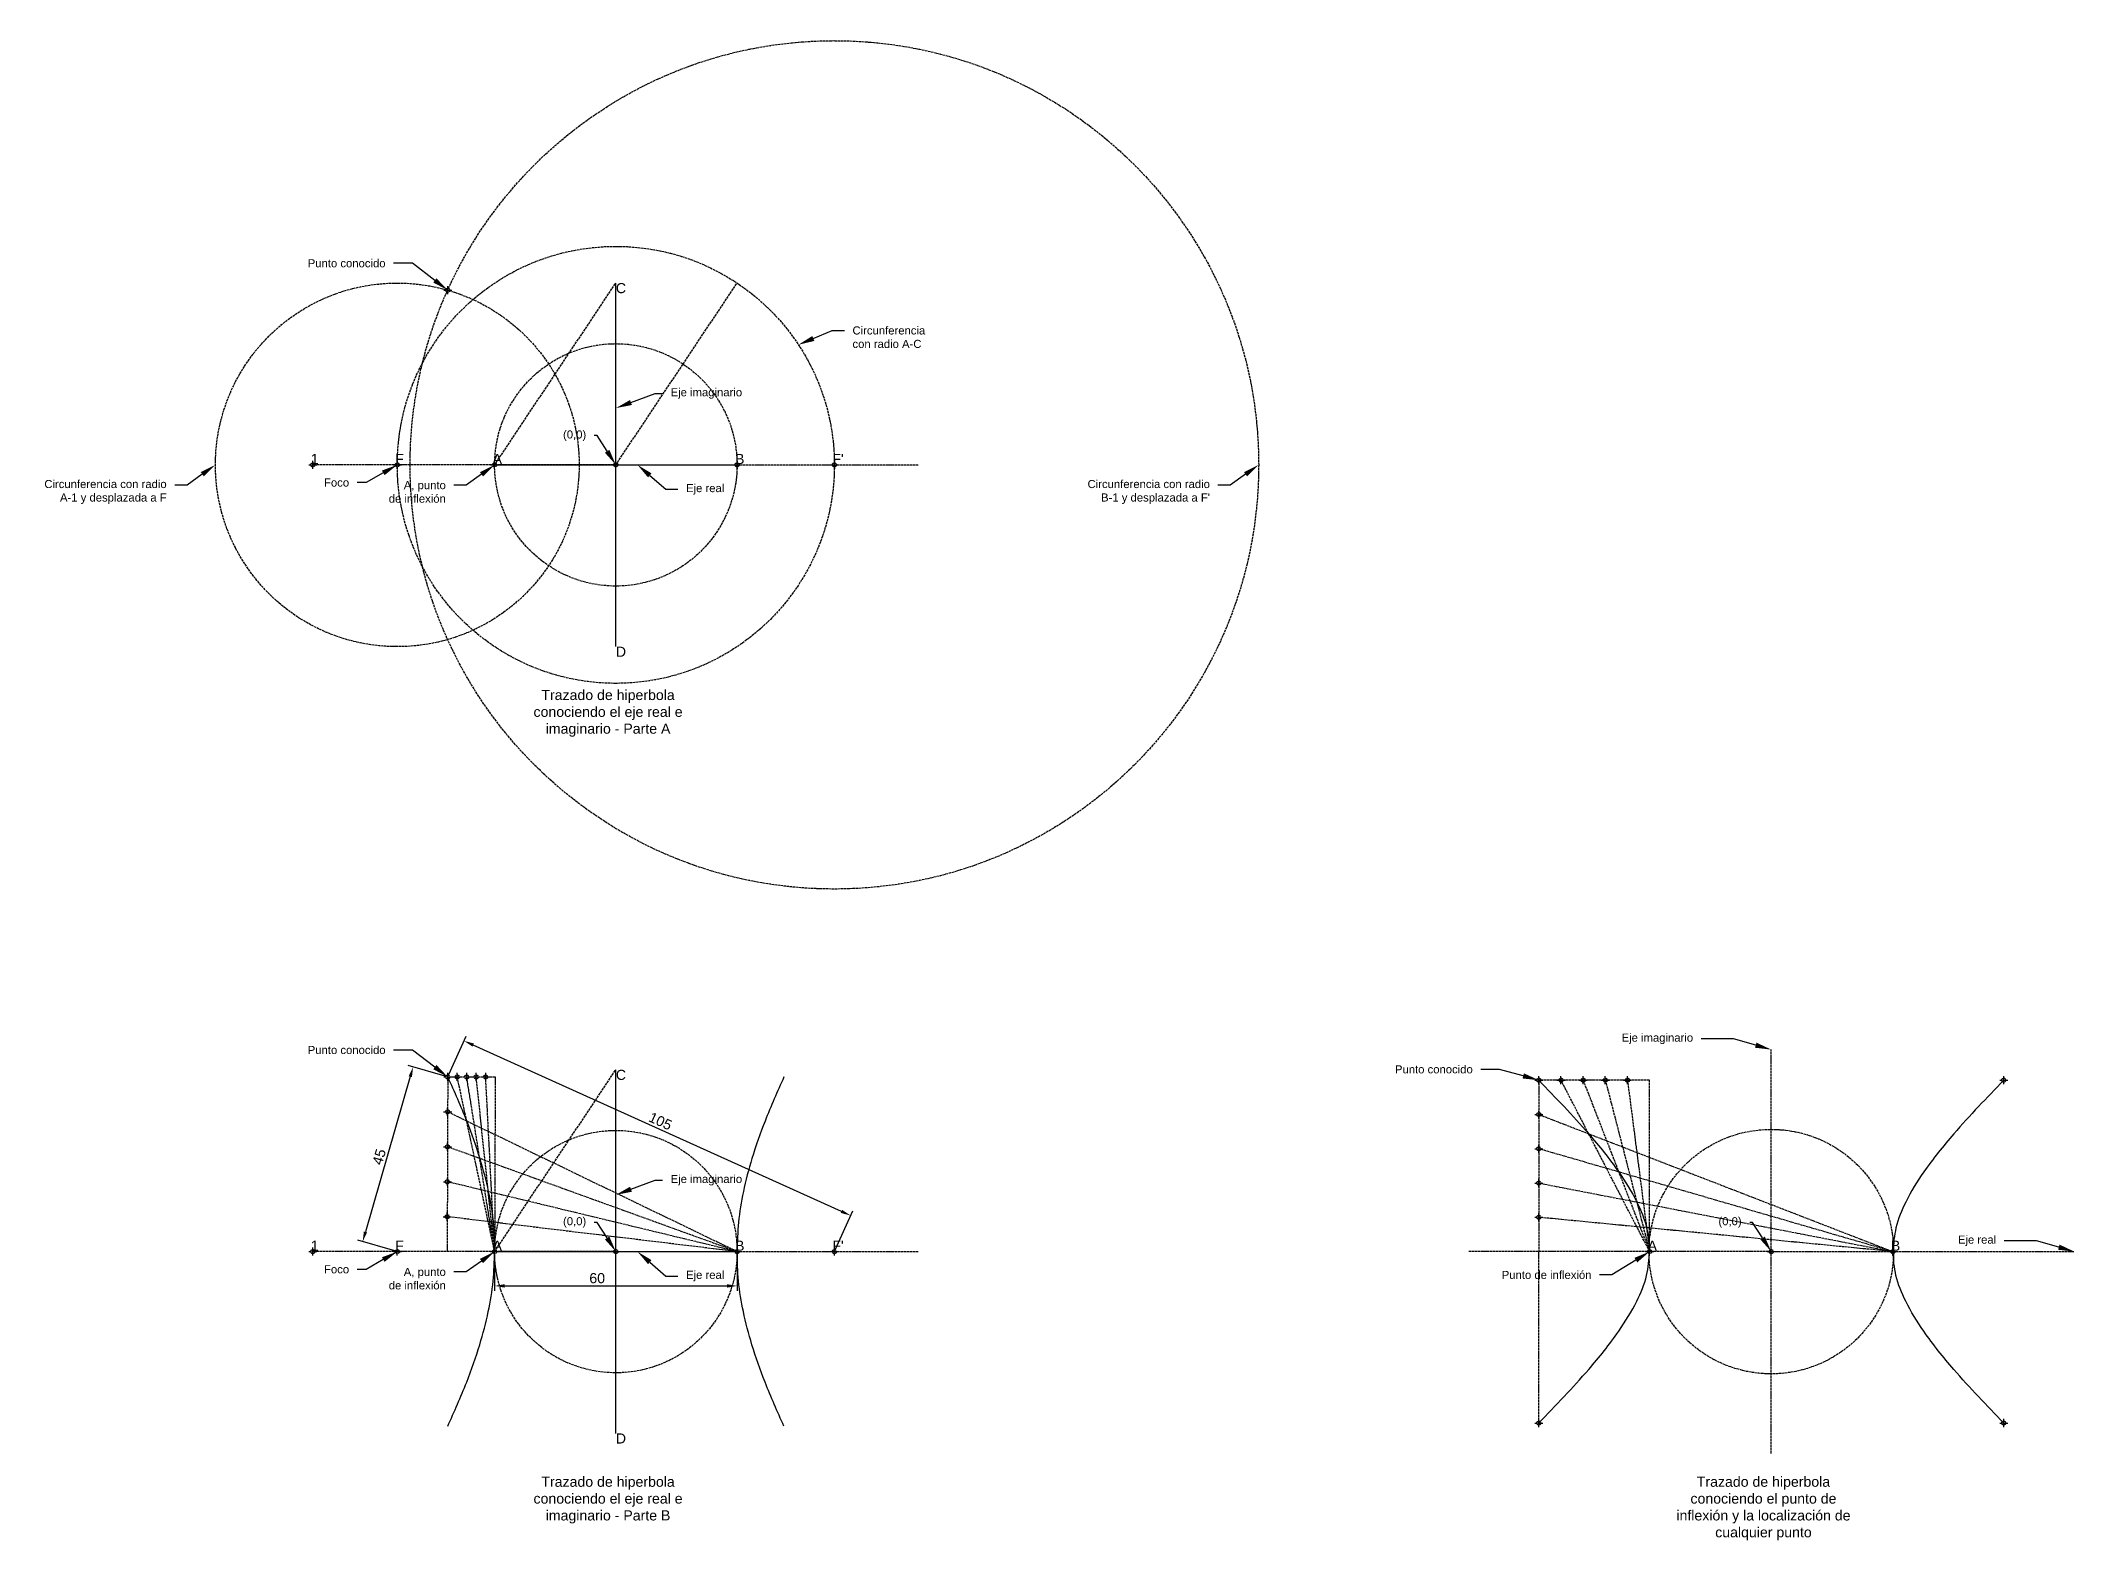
# Model space of a CAD drawing. Header units: millimetres. Extents: x 0 to 1270, y -21 to 350.
# Drawn here: x 766 to 1270, y -21 to 350 of the extents above; entities that cross this region are included whole.
import ezdxf
from ezdxf import colors
from ezdxf.entities.mleader import LeaderData, LeaderLine
from ezdxf.math import Vec2, Vec3

# ---------------------------------------------------------------- set-up
doc = ezdxf.new("R2010")
doc.units = ezdxf.units.MM
doc.header["$LTSCALE"] = 0.05
doc.header["$PDMODE"] = 34
doc.header["$PDSIZE"] = 1
doc.linetypes.add('ACAD_ISO02W100', pattern=[15, 12, -3])
doc.layers.add('0-Dimension', color=92, linetype='Continuous')
doc.layers.add('0-Sketch', color=32, linetype='ACAD_ISO02W100')
doc.layers.add('0-Object', color=7, linetype='Continuous', lineweight=30)
doc.layers.add('0-Text', color=4, linetype='Continuous', lineweight=20)
doc.styles.get("Standard").update_dxf_attribs({"font": 'arial.ttf'})
doc.dimstyles.new('ISO-25', dxfattribs={"dimtxt": 2.5, "dimasz": 2.5, "dimexe": 1.25, "dimexo": 0.625, "dimtad": 1, "dimtxsty": 'Standard', "dimcen": 2.5, "dimadec": 0, "dimazin": 0, "dimtfac": 1, "dimtmove": 0, "dimatfit": 3, "dimfxl": 1, "dimarcsym": 0})

msp = doc.modelspace()

# ---------------------------------------------------------------- texts
at = {"layer": '0-Text', "char_height": 2.5, "attachment_point": 1}
for s, width, insert in [('C', 5.9378, (908.617, 289.737)), ('1', 5.9378, (833.114, 247.444)), ('F', 5.9378, (854.031, 247.444)), ('A', 5.9378, (878.114, 247.444)), ('B', 5.9378, (938.114, 247.444)), ("F'", 5.9378, (962.197, 247.444)), ('D', 5.9378, (908.617, 199.737)), ('\\pxqc;Trazado de hiperbola conociendo el eje real e imaginario - Parte A', 47.8889, (882.744, 189.026)), ('C', 5.9378, (908.617, 95)), ('1', 5.9378, (833.114, 52.708)), ('F', 5.9378, (854.031, 52.708)), ('A', 5.9378, (878.114, 52.708)), ('B', 5.9378, (938.114, 52.708)), ("F'", 5.9378, (962.197, 52.708)), ('A', 5.9378, (1163.942, 52.708)), ('B', 5.9378, (1224.139, 52.708)), ('D', 5.9378, (908.617, 5)), ('\\pxqc;Trazado de hiperbola conociendo el eje real e imaginario - Parte B', 47.8889, (882.744, -5.711)), ('\\pxqc;Trazado de hiperbola conociendo el punto de inflexión y la localización de cualquier punto', 47.8889, (1168.671, -5.711))]:
    msp.add_mtext_dynamic_manual_height_columns(s, width=width, gutter_width=12.5, heights=[0], dxfattribs=dict(at, insert=insert))

# ---------------------------------------------------------------- blocks, each defined once
blk = doc.blocks.new('*D38')
at = {"layer": '0-Dimension', "color": 0, "lineweight": -2, "transparency": 16777216}
for p, q in [((878.62, 49.37), (878.62, 40.26)), ((938.62, 49.37), (938.62, 40.26)), ((881.12, 41.51), (936.12, 41.51))]:
    blk.add_line(p, q, dxfattribs=at)
at = {"layer": '0-Dimension', "color": 0, "transparency": 16777216}
for points in [[(881.12, 41.93), (881.12, 41.09), (878.62, 41.51)], [(936.12, 41.93), (936.12, 41.09), (938.62, 41.51)]]:
    blk.add_solid(points, dxfattribs=at)
at = {"layer": 'Defpoints', "color": 0, "transparency": 16777216}
for p in [(878.62, 50), (938.62, 50), (938.62, 41.51)]:
    blk.add_point(p, dxfattribs=at)
at = {"layer": '0-Dimension', "color": 0, "transparency": 16777216, "insert": (904, 43.41), "char_height": 2.5, "attachment_point": 5}
blk.add_mtext('60', dxfattribs=at)
blk = doc.blocks.new('*D39')
at = {"layer": '0-Dimension', "color": 0, "lineweight": -2, "transparency": 16777216}
for p, q in [((867.27, 93.8), (871.56, 103.3)), ((964.45, 59.95), (873.33, 101.13)), ((962.96, 50.57), (967.25, 60.06))]:
    blk.add_line(p, q, dxfattribs=at)
at = {"layer": '0-Dimension', "color": 0, "transparency": 16777216}
for points in [[(873.5, 101.51), (873.15, 100.75), (871.05, 102.16)], [(964.63, 60.33), (964.28, 59.57), (966.73, 58.92)]]:
    blk.add_solid(points, dxfattribs=at)
at = {"layer": 'Defpoints', "color": 0, "transparency": 16777216}
for p in [(871.05, 102.16), (867.01, 93.23), (962.7, 50)]:
    blk.add_point(p, dxfattribs=at)
at = {"layer": '0-Dimension', "color": 0, "transparency": 16777216, "insert": (919.65, 82.28), "char_height": 2.5, "attachment_point": 5, "rotation": 335.6847}
blk.add_mtext('105', dxfattribs=at)
blk = doc.blocks.new('*D40')
at = {"layer": '0-Dimension', "color": 0, "lineweight": -2, "transparency": 16777216}
for p, q in [((866.41, 93.41), (857.24, 96.06)), ((857.75, 93.31), (846.66, 54.88)), ((853.93, 50.17), (844.76, 52.82))]:
    blk.add_line(p, q, dxfattribs=at)
at = {"layer": '0-Dimension', "color": 0, "transparency": 16777216}
for points in [[(857.35, 93.42), (858.15, 93.19), (858.45, 95.71)], [(846.26, 54.99), (847.06, 54.76), (845.96, 52.47)]]:
    blk.add_solid(points, dxfattribs=at)
at = {"layer": 'Defpoints', "color": 0, "transparency": 16777216}
for p in [(867.01, 93.23), (845.96, 52.47), (854.53, 50)]:
    blk.add_point(p, dxfattribs=at)
at = {"layer": '0-Dimension', "color": 0, "transparency": 16777216, "insert": (850.05, 73.45), "char_height": 2.5, "attachment_point": 5, "rotation": 73.8979}
blk.add_mtext('45', dxfattribs=at)

# ---------------------------------------------------------------- dimensions: what is measured, and where the dimension line sits
at = {"layer": '0-Dimension'}
for base, p1, p2, angle, picture, middle in [((871.047, 102.159), (962.7, 50), (867.015, 93.235), 155.68468, '*D39', (918.867, 80.552)), ((845.964, 52.474), (867.015, 93.235), (854.534, 50), 253.89789, '*D40', (851.869, 72.926))]:
    dim = msp.add_linear_dim(base=base, p1=p1, p2=p2, angle=angle, dimstyle='ISO-25', dxfattribs=at)
    dim.commit()
    dim.dimension.update_dxf_attribs({"geometry": picture, "text_midpoint": middle, "dimtype": 161})
dim = msp.add_linear_dim(base=(938.617, 41.511), p1=(878.617, 50), p2=(938.617, 50), dimstyle='ISO-25', dxfattribs=at)
dim.commit()
dim.dimension.update_dxf_attribs({"geometry": '*D38', "text_midpoint": (904.005, 41.511), "dimtype": 160})

# ---------------------------------------------------------------- linework, layer by layer
at = {"layer": '0-Object'}
for p, q in [((908.617, 199.737), (908.617, 289.737)), ((878.617, 244.737), (938.617, 244.737)), ((908.617, 5), (908.617, 95)), ((878.617, 50), (938.617, 50))]:
    msp.add_line(p, q, dxfattribs=at)
for points in [[(867.015, 93.235), (871.701, 82.311), (874.935, 73.054), (877.051, 64.852), (878.245, 57.279), (878.617, 50)], [(950.22, 93.235), (945.533, 82.311), (942.3, 73.054), (940.183, 64.852), (938.989, 57.279), (938.617, 50)], [(1137.018, 92.431), (1149.365, 79.162), (1156.8, 69.711), (1161.271, 62.275), (1163.682, 55.904), (1164.445, 50)], [(1252.069, 92.431), (1239.722, 79.162), (1232.287, 69.711), (1227.816, 62.275), (1225.405, 55.904), (1224.642, 50)], [(867.015, 6.765), (871.701, 17.689), (874.935, 26.946), (877.051, 35.148), (878.245, 42.721), (878.617, 50)], [(950.22, 6.765), (945.533, 17.689), (942.3, 26.946), (940.183, 35.148), (938.989, 42.721), (938.617, 50)], [(1137.018, 7.569), (1149.365, 20.838), (1156.8, 30.289), (1161.271, 37.725), (1163.682, 44.096), (1164.445, 50)], [(1252.069, 7.569), (1239.722, 20.838), (1232.287, 30.289), (1227.816, 37.725), (1225.405, 44.096), (1224.642, 50)]]:
    msp.add_spline(points, degree=3, dxfattribs=at)
at = {"layer": '0-Sketch'}
for p, q in [((878.617, 244.737), (908.617, 289.737)), ((908.617, 244.737), (938.617, 289.737)), ((908.617, 244.737), (833.617, 244.737)), ((908.617, 244.737), (983.617, 244.737)), ((1194.544, 50), (1194.544, 100)), ((867.015, 93.235), (866.876, 50)), ((867.015, 93.235), (878.755, 93.235)), ((878.617, 50), (869.363, 93.235)), ((878.617, 50), (871.711, 93.235)), ((878.617, 50), (874.059, 93.235)), ((878.617, 50), (876.407, 93.235)), ((878.617, 50), (908.617, 95)), ((878.755, 93.235), (878.617, 50)), ((1137.018, 92.431), (1137.018, 50)), ((1164.445, 92.431), (1137.018, 92.431)), ((1164.445, 50), (1142.503, 92.431)), ((1147.989, 92.431), (1164.445, 50)), ((1153.474, 92.431), (1164.445, 50)), ((1158.96, 92.431), (1164.445, 50)), ((1164.445, 50), (1164.445, 92.431)), ((938.617, 50), (866.987, 84.588)), ((1137.018, 83.945), (1224.642, 50)), ((938.617, 50), (866.959, 75.941)), ((1224.642, 50), (1137.018, 75.459)), ((938.617, 50), (866.932, 67.294)), ((1137.018, 66.972), (1224.642, 50)), ((938.617, 50), (866.904, 58.647)), ((1224.642, 50), (1137.018, 58.486)), ((908.617, 50), (833.617, 50)), ((908.617, 50), (983.617, 50)), ((1194.544, 50), (1119.544, 50)), ((1137.018, 7.569), (1137.018, 50)), ((1194.544, 0), (1194.544, 50)), ((1194.544, 50), (1269.544, 50))]:
    msp.add_line(p, q, dxfattribs=at)
for centre, radius in [((962.7, 244.737), 105), ((908.617, 244.737), 54.083), ((854.534, 244.737), 45), ((908.617, 244.737), 30), ((908.617, 50), 30), ((1194.544, 50), 30.258)]:
    msp.add_circle(centre, radius, dxfattribs=at)
for p in [(867.015, 287.971), (833.617, 244.737), (854.534, 244.737), (878.617, 244.737), (908.617, 244.737), (938.617, 244.737), (962.7, 244.737), (867.015, 93.235), (869.363, 93.235), (871.711, 93.235), (874.059, 93.235), (876.407, 93.235), (1137.018, 92.431), (1142.503, 92.431), (1147.989, 92.431), (1153.474, 92.431), (1158.96, 92.431), (1252.069, 92.431), (866.987, 84.588), (1137.018, 83.945), (866.959, 75.941), (1137.018, 75.459), (866.932, 67.294), (1137.018, 66.972), (866.904, 58.647), (1137.018, 58.486), (833.617, 50), (854.534, 50), (878.617, 50), (908.617, 50), (938.617, 50), (962.7, 50), (1164.445, 50), (1194.544, 50), (1224.642, 50), (1137.018, 7.569), (1252.069, 7.569)]:
    msp.add_point(p, dxfattribs=at)

msp.set_redraw_order([(e.dxf.handle, doc.entitydb.next_handle()) for e in msp.query("TEXT MTEXT ATTDEF DIMENSION ARC_DIMENSION")])  # texts and dimensions are drawn at this point

# ---------------------------------------------------------------- leaders
at = {"layer": '0-Dimension'}
ml = msp.add_multileader_mtext('Standard', dxfattribs=at)
ml.set_content('Punto conocido', color=256)
ml.set_leader_properties()
ml.build(insert=Vec2(0, 0))
ctx = ml.context
ctx.base_point, ctx.char_height, ctx.plane_origin = Vec3(830.686, 294.626), 2, Vec3(867.015, 287.971)
ctx.text_align_type = 2
notes = []
notes.append((ctx, [(0, (1, 1, 0), (858.271, 294.626), (-1, 0), 4.643, [(0, [(867.015, 287.971)], 0, [])])]))
ctx.mtext.insert, ctx.mtext.alignment, ctx.mtext.flow_direction = Vec3(851.629, 295.643), 3, 5
ml = msp.add_multileader_mtext('Standard', dxfattribs=at)
ml.set_content('Circunferencia \\Pcon radio A-C', color=256)
ml.set_leader_properties()
ml.build(insert=Vec2(0, 0))
ctx = ml.context
ctx.base_point, ctx.char_height, ctx.plane_origin = Vec3(965.172, 277.994), 2, Vec3(953.701, 274.462)
notes.append((ctx, [(1, (1, 1, 0), (962.123, 277.994), (1, 0), 3.049, [(0, [(953.799, 274.462)], 0, [])])]))
ctx.mtext.insert, ctx.mtext.width, ctx.mtext.defined_height, ctx.mtext.flow_direction = Vec3(967.172, 279.011), 59.27209, 4.312, 5
ml = msp.add_multileader_mtext('Standard', dxfattribs=at)
ml.set_content('Eje imaginario', color=256)
ml.set_leader_properties()
ml.build(insert=Vec2(0, 0))
ctx = ml.context
ctx.base_point, ctx.char_height, ctx.plane_origin = Vec3(920.169, 262.419), 2, Vec3(908.617, 294.737)
notes.append((ctx, [(1, (1, 1, 0), (918.358, 262.419), (1, 0), 1.811, [(0, [(908.617, 258.777)], 0, [])])]))
ctx.mtext.insert, ctx.mtext.flow_direction = Vec3(922.169, 263.713), 5
ml = msp.add_multileader_mtext('Standard', dxfattribs=at)
ml.set_content('(0,0)', color=256)
ml.set_leader_properties()
ml.build(insert=Vec2(0, 0))
ctx = ml.context
ctx.base_point, ctx.char_height, ctx.plane_origin = Vec3(893.814, 251.968), 2, Vec3(910.641, 243.691)
ctx.text_align_type = 2
notes.append((ctx, [(0, (1, 1, 0), (903.988, 251.968), (-1, 0), 0.699, [(0, [(908.617, 244.737)], 0, [])])]))
ctx.mtext.insert, ctx.mtext.width, ctx.mtext.alignment, ctx.mtext.flow_direction = Vec3(901.289, 253.262), 6.92889, 3, 5
ml = msp.add_multileader_mtext('Standard', dxfattribs=at)
ml.set_content('Circunferencia con radio A-1 y desplazada a F', color=256)
ml.set_leader_properties()
ml.build(insert=Vec2(0, 0))
ctx = ml.context
ctx.base_point, ctx.char_height, ctx.plane_origin = Vec3(765.42, 239.699), 2, Vec3(809.435, 244.737)
ctx.text_align_type = 2
notes.append((ctx, [(0, (1, 1, 0), (802.509, 239.699), (-1, 0), 3.049, [(0, [(809.534, 244.737)], 0, [])])]))
ctx.mtext.insert, ctx.mtext.width, ctx.mtext.alignment, ctx.mtext.flow_direction = Vec3(797.461, 240.993), 31.1816, 3, 5
ml = msp.add_multileader_mtext('Standard', dxfattribs=at)
ml.set_content('Foco', color=256)
ml.set_leader_properties()
ml.build(insert=Vec2(0, 0))
ctx = ml.context
ctx.base_point, ctx.char_height, ctx.plane_origin = Vec3(834.735, 240.346), 2, Vec3(924.179, 244.737)
ctx.text_align_type = 2
notes.append((ctx, [(0, (1, 1, 0), (846.813, 240.346), (-1, 0), 2.199, [(0, [(854.534, 244.737)], 0, [])])]))
ctx.mtext.insert, ctx.mtext.alignment, ctx.mtext.flow_direction = Vec3(842.614, 241.362), 3, 5
ml = msp.add_multileader_mtext('Standard', dxfattribs=at)
ml.set_content('A, punto\\Pde inflexión', color=256)
ml.set_leader_properties()
ml.build(insert=Vec2(0, 0))
ctx = ml.context
ctx.base_point, ctx.char_height, ctx.plane_origin = Vec3(850.697, 239.699), 2, Vec3(878.519, 244.737)
ctx.text_align_type = 2
notes.append((ctx, [(0, (1, 1, 0), (871.593, 239.699), (-1, 0), 3.049, [(0, [(878.617, 244.737)], 0, [])])]))
ctx.mtext.insert, ctx.mtext.width, ctx.mtext.alignment, ctx.mtext.flow_direction = Vec3(866.544, 240.715), 15.39274, 3, 5
ml = msp.add_multileader_mtext('Standard', dxfattribs=at)
ml.set_content('Eje real', color=256)
ml.set_leader_properties()
ml.build(insert=Vec2(0, 0))
ctx = ml.context
ctx.base_point, ctx.char_height, ctx.plane_origin = Vec3(923.983, 238.692), 2, Vec3(983.617, 244.737)
notes.append((ctx, [(1, (1, 1, 0), (921.027, 238.692), (1, 0), 2.956, [(0, [(913.972, 244.737)], 0, [])])]))
ctx.mtext.insert, ctx.mtext.flow_direction = Vec3(925.983, 239.986), 5
ml = msp.add_multileader_mtext('Standard', dxfattribs=at)
ml.set_content("Circunferencia con radio B-1 y desplazada a F'", color=256)
ml.set_leader_properties()
ml.build(insert=Vec2(0, 0))
ctx = ml.context
ctx.base_point, ctx.char_height, ctx.plane_origin = Vec3(1023.586, 239.699), 2, Vec3(1067.602, 244.737)
ctx.text_align_type = 2
notes.append((ctx, [(0, (1, 1, 0), (1060.676, 239.699), (-1, 0), 3.049, [(0, [(1067.7, 244.737)], 0, [])])]))
ctx.mtext.insert, ctx.mtext.width, ctx.mtext.alignment, ctx.mtext.flow_direction = Vec3(1055.627, 240.993), 31.1816, 3, 5
ml = msp.add_multileader_mtext('Standard', dxfattribs=at)
ml.set_content('Punto conocido', color=256)
ml.set_leader_properties()
ml.build(insert=Vec2(0, 0))
ctx = ml.context
ctx.base_point, ctx.char_height, ctx.plane_origin = Vec3(830.686, 99.889), 2, Vec3(867.015, 93.235)
ctx.text_align_type = 2
notes.append((ctx, [(0, (1, 1, 0), (858.271, 99.889), (-1, 0), 4.643, [(0, [(867.015, 93.235)], 0, [])])]))
ctx.mtext.insert, ctx.mtext.alignment, ctx.mtext.flow_direction = Vec3(851.629, 100.906), 3, 5
ml = msp.add_multileader_mtext('Standard', dxfattribs=at)
ml.set_content('Eje imaginario', color=256)
ml.set_leader_properties()
ml.build(insert=Vec2(0, 0))
ctx = ml.context
ctx.base_point, ctx.char_height, ctx.plane_origin = Vec3(1155.827, 102.667), 2, Vec3(1194.544, 100)
ctx.text_align_type = 2
notes.append((ctx, [(0, (1, 1, 0), (1185.206, 102.667), (-1, 0), 8, [(0, [(1194.544, 100)], 0, [])])]))
ctx.mtext.insert, ctx.mtext.alignment, ctx.mtext.flow_direction = Vec3(1175.206, 103.961), 3, 5
ml = msp.add_multileader_mtext('Standard', dxfattribs=at)
ml.set_content('Punto conocido', color=256)
ml.set_leader_properties()
ml.build(insert=Vec2(0, 0))
ctx = ml.context
ctx.base_point, ctx.char_height, ctx.plane_origin = Vec3(1099.738, 95.098), 2, Vec3(1137.018, 92.431)
ctx.text_align_type = 2
notes.append((ctx, [(0, (1, 1, 0), (1127.323, 95.098), (-1, 0), 4.643, [(0, [(1137.018, 92.431)], 0, [])])]))
ctx.mtext.insert, ctx.mtext.alignment, ctx.mtext.flow_direction = Vec3(1120.68, 96.115), 3, 5
ml = msp.add_multileader_mtext('Standard', dxfattribs=at)
ml.set_content('Eje imaginario', color=256)
ml.set_leader_properties()
ml.build(insert=Vec2(0, 0))
ctx = ml.context
ctx.base_point, ctx.char_height, ctx.plane_origin = Vec3(920.169, 67.682), 2, Vec3(908.617, 100)
notes.append((ctx, [(1, (1, 1, 0), (918.358, 67.682), (1, 0), 1.811, [(0, [(908.617, 64.041)], 0, [])])]))
ctx.mtext.insert, ctx.mtext.flow_direction = Vec3(922.169, 68.976), 5
ml = msp.add_multileader_mtext('Standard', dxfattribs=at)
ml.set_content('(0,0)', color=256)
ml.set_leader_properties()
ml.build(insert=Vec2(0, 0))
ctx = ml.context
ctx.base_point, ctx.char_height, ctx.plane_origin = Vec3(893.814, 57.231), 2, Vec3(910.641, 48.954)
ctx.text_align_type = 2
notes.append((ctx, [(0, (1, 1, 0), (903.988, 57.231), (-1, 0), 0.699, [(0, [(908.617, 50)], 0, [])])]))
ctx.mtext.insert, ctx.mtext.width, ctx.mtext.alignment, ctx.mtext.flow_direction = Vec3(901.289, 58.525), 6.92889, 3, 5
ml = msp.add_multileader_mtext('Standard', dxfattribs=at)
ml.set_content('(0,0)', color=256)
ml.set_leader_properties()
ml.build(insert=Vec2(0, 0))
ctx = ml.context
ctx.base_point, ctx.char_height, ctx.plane_origin = Vec3(1179.741, 57.231), 2, Vec3(1196.568, 48.954)
ctx.text_align_type = 2
notes.append((ctx, [(0, (1, 1, 0), (1189.914, 57.231), (-1, 0), 0.699, [(0, [(1194.544, 50)], 0, [])])]))
ctx.mtext.insert, ctx.mtext.width, ctx.mtext.alignment, ctx.mtext.flow_direction = Vec3(1187.216, 58.525), 6.92889, 3, 5
ml = msp.add_multileader_mtext('Standard', dxfattribs=at)
ml.set_content('Eje real', color=256)
ml.set_leader_properties()
ml.build(insert=Vec2(0, 0))
ctx = ml.context
ctx.base_point, ctx.char_height, ctx.plane_origin = Vec3(1239.15, 52.667), 2, Vec3(1269.544, 50)
ctx.text_align_type = 2
notes.append((ctx, [(0, (1, 1, 0), (1260.206, 52.667), (-1, 0), 8, [(0, [(1269.544, 50)], 0, [])])]))
ctx.mtext.insert, ctx.mtext.alignment, ctx.mtext.flow_direction = Vec3(1250.206, 53.961), 3, 5
ml = msp.add_multileader_mtext('Standard', dxfattribs=at)
ml.set_content('Foco', color=256)
ml.set_leader_properties()
ml.build(insert=Vec2(0, 0))
ctx = ml.context
ctx.base_point, ctx.char_height, ctx.plane_origin = Vec3(834.735, 45.609), 2, Vec3(924.179, 50)
ctx.text_align_type = 2
notes.append((ctx, [(0, (1, 1, 0), (846.813, 45.609), (-1, 0), 2.199, [(0, [(854.534, 50)], 0, [])])]))
ctx.mtext.insert, ctx.mtext.alignment, ctx.mtext.flow_direction = Vec3(842.614, 46.625), 3, 5
ml = msp.add_multileader_mtext('Standard', dxfattribs=at)
ml.set_content('A, punto\\Pde inflexión', color=256)
ml.set_leader_properties()
ml.build(insert=Vec2(0, 0))
ctx = ml.context
ctx.base_point, ctx.char_height, ctx.plane_origin = Vec3(850.697, 44.962), 2, Vec3(878.519, 50)
ctx.text_align_type = 2
notes.append((ctx, [(0, (1, 1, 0), (871.593, 44.962), (-1, 0), 3.049, [(0, [(878.617, 50)], 0, [])])]))
ctx.mtext.insert, ctx.mtext.width, ctx.mtext.alignment, ctx.mtext.flow_direction = Vec3(866.544, 45.978), 15.39274, 3, 5
ml = msp.add_multileader_mtext('Standard', dxfattribs=at)
ml.set_content('Eje real', color=256)
ml.set_leader_properties()
ml.build(insert=Vec2(0, 0))
ctx = ml.context
ctx.base_point, ctx.char_height, ctx.plane_origin = Vec3(923.983, 43.955), 2, Vec3(983.617, 50)
notes.append((ctx, [(1, (1, 1, 0), (921.027, 43.955), (1, 0), 2.956, [(0, [(913.972, 50)], 0, [])])]))
ctx.mtext.insert, ctx.mtext.flow_direction = Vec3(925.983, 45.249), 5
ml = msp.add_multileader_mtext('Standard', dxfattribs=at)
ml.set_content('Punto de inflexión', color=256)
ml.set_leader_properties()
ml.build(insert=Vec2(0, 0))
ctx = ml.context
ctx.base_point, ctx.char_height, ctx.plane_origin = Vec3(1126.254, 44.217), 2, Vec3(1164.445, 50)
ctx.text_align_type = 2
notes.append((ctx, [(0, (1, 1, 0), (1155.108, 44.217), (-1, 0), 3.049, [(0, [(1164.445, 50)], 0, [])])]))
ctx.mtext.insert, ctx.mtext.width, ctx.mtext.alignment, ctx.mtext.flow_direction = Vec3(1150.059, 45.233), 27.2045, 3, 5
for ctx, leaders in notes:
    for number, flags, end, landing, length, lines in leaders:
        leader = LeaderData()
        leader.index, (leader.has_last_leader_line, leader.has_dogleg_vector, leader.attachment_direction) = number, flags
        leader.last_leader_point, leader.dogleg_vector, leader.dogleg_length = Vec3(end), Vec3(landing), length
        for number, points, colour, breaks in lines:
            line = LeaderLine()
            line.index, line.vertices, line.color, line.breaks = number, Vec3.list(points), colors.encode_raw_color(colour), breaks
            leader.lines.append(line)
        ctx.leaders.append(leader)

doc.saveas('drawing.dxf')
